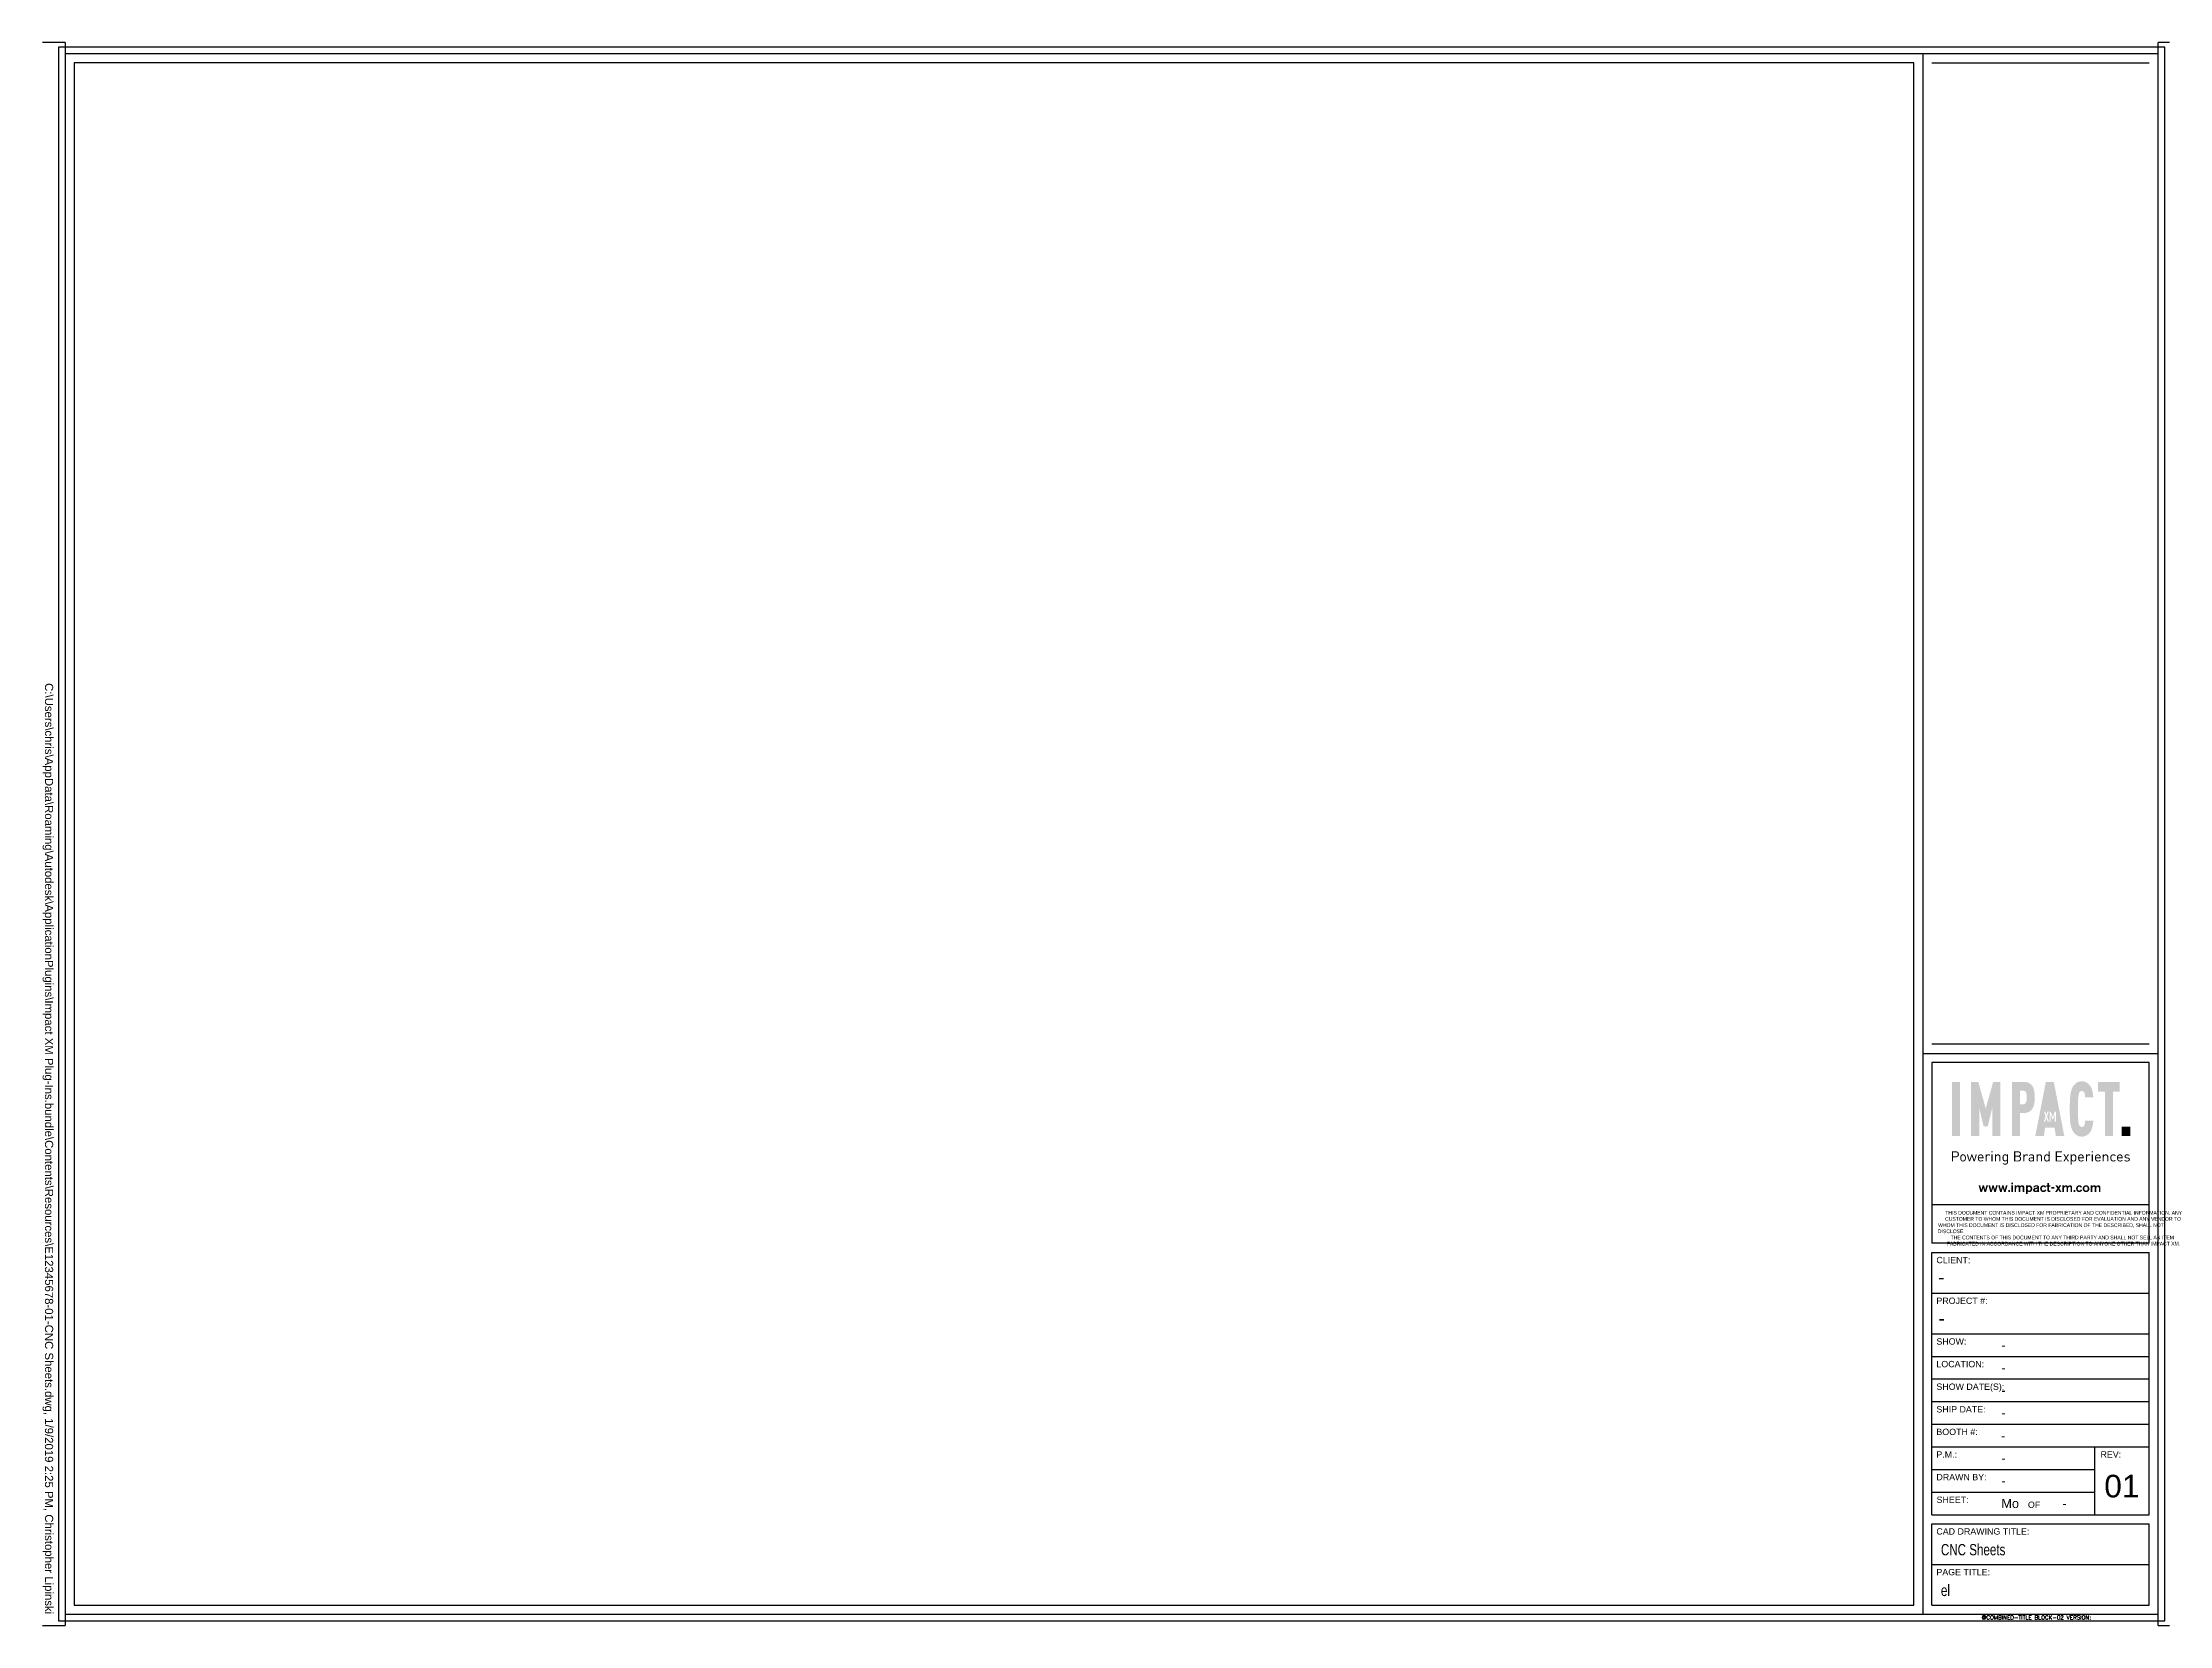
# Paper-space layout '07-Layout1 (7)' of a CAD drawing. Header units: inches. Extents: x -0.2 to 23.2, y -0.1 to 17.4.
import ezdxf
from ezdxf.enums import TextEntityAlignment as Align

# ---------------------------------------------------------------- set-up
doc = ezdxf.new("R2010")
doc.units = ezdxf.units.IN
doc.header["$MEASUREMENT"] = 0
doc.layers.get('Defpoints').update_dxf_attribs({"true_color": 0xff8080})
doc.styles.add('ANNO', font='swissli.ttf')
doc.styles.add('ANNO NARROW', font='swisscli.ttf')
doc.styles.get("Standard").update_dxf_attribs({"font": 'simplex.shx'})

# ---------------------------------------------------------------- blocks, each defined once
blk = doc.blocks.new('TBLOCK-DISCLAIMER-02')
at = {"color": 9, "insert": (-1.75, 0.26875), "char_height": 0.03075, "width": 1.67, "attachment_point": 1, "style": 'ANNO'}
blk.add_mtext('\\pi0.06131;{\\W0.85;THIS DOCUMENT CONTAINS IMPACT XM PROPRIETARY AND CONFIDENTIAL INFORMATION. ANY \\P\\pi0.05956;CUSTOMER TO WHOM THIS DOCUMENT IS DISCLOSED FOR EVALUATION AND ANY VENDOR TO \\P\\pi0.00228;WHOM THIS DOCUMENT IS DISCLOSED FOR FABRICATION OF THE DESCRIBED, SHALL NOT DISCLOSE \\P\\pi0.10517;THE CONTENTS OF THIS DOCUMENT TO ANY THIRD PARTY AND SHALL NOT SELL AN ITEM \\P\\pi0.0738;FABRICATED IN ACCORDANCE WITH THE DESCRIPTION TO ANYONE OTHER THAN IMPACT XM.}', dxfattribs=at)
blk = doc.blocks.new('TBLOCK-IMPACT LOGO-02')
at = {"true_color": 0x323232}
h = blk.add_hatch(color=250, dxfattribs=at)
h.dxf.hatch_style = 2
h.paths.add_polyline_path([(-2.178, 0.761), (-2.178, 1.359), (-2.088, 1.359), (-2.088, 0.761)])
h = blk.add_hatch(color=250, dxfattribs=at)
h.dxf.hatch_style = 2
h.paths.add_polyline_path([(-1.733, 0.761), (-1.733, 1.073), (-1.783, 0.868), (-1.829, 0.868), (-1.877, 1.072), (-1.877, 0.761), (-1.966, 0.761), (-1.966, 1.359), (-1.887, 1.359), (-1.805, 1.066), (-1.723, 1.359), (-1.644, 1.359), (-1.644, 0.761)])
h = blk.add_hatch(color=250, dxfattribs=at)
h.dxf.hatch_style = 2
edge = h.paths.add_edge_path()
edge.add_spline(control_points=[(-1.389, 1.015), (-1.389, 1.015), (-1.426, 1.015), (-1.426, 1.015), (-1.426, 1.015), (-1.426, 0.76), (-1.426, 0.76), (-1.426, 0.76), (-1.516, 0.76), (-1.516, 0.76), (-1.516, 0.76), (-1.516, 1.36), (-1.516, 1.36), (-1.516, 1.36), (-1.389, 1.36), (-1.389, 1.36), (-1.292, 1.36), (-1.263, 1.294), (-1.263, 1.189), (-1.263, 1.083), (-1.292, 1.015), (-1.389, 1.015)], knot_values=[0, 0, 0, 0, 1, 1, 1, 2, 2, 2, 3, 3, 3, 4, 4, 4, 5, 5, 5, 6, 6, 6, 7, 7, 7, 7], degree=3, periodic=0)
edge = h.paths.add_edge_path()
edge.add_spline(control_points=[(-1.388, 1.263), (-1.388, 1.263), (-1.426, 1.263), (-1.426, 1.263), (-1.426, 1.263), (-1.426, 1.112), (-1.426, 1.112), (-1.426, 1.112), (-1.388, 1.112), (-1.388, 1.112), (-1.354, 1.112), (-1.352, 1.154), (-1.352, 1.188), (-1.352, 1.222), (-1.354, 1.263), (-1.388, 1.263)], knot_values=[0, 0, 0, 0, 1, 1, 1, 2, 2, 2, 3, 3, 3, 4, 4, 4, 5, 5, 5, 5], degree=3, periodic=0)
h = blk.add_hatch(color=30)
h.dxf.hatch_style = 1
h.paths.add_polyline_path([(-1.1, 1.031), (-1.087, 1.031), (-1.065, 0.97), (-1.042, 1.031), (-1.03, 1.031), (-1.03, 0.92), (-1.043, 0.92), (-1.043, 0.999), (-1.061, 0.947), (-1.069, 0.947), (-1.086, 0.998), (-1.086, 0.92), (-1.1, 0.92)], flags=16)
h.paths.add_polyline_path([(-1.162, 1.031), (-1.148, 1.031), (-1.135, 0.991), (-1.122, 1.031), (-1.108, 1.031), (-1.128, 0.978), (-1.106, 0.92), (-1.12, 0.92), (-1.135, 0.964), (-1.149, 0.92), (-1.164, 0.92), (-1.143, 0.978)], flags=16)
h.paths.add_polyline_path([(-1.141, 1.359), (-1.053, 1.359), (-0.937, 0.761), (-1.03, 0.761), (-1.045, 0.854), (-1.149, 0.854), (-1.163, 0.761), (-1.257, 0.761)])
h = blk.add_hatch(color=250, dxfattribs=at)
h.dxf.hatch_style = 2
edge = h.paths.add_edge_path()
edge.add_spline(control_points=[(-0.657, 0.797), (-0.68, 0.768), (-0.707, 0.754), (-0.744, 0.754), (-0.795, 0.754), (-0.821, 0.781), (-0.842, 0.814), (-0.878, 0.871), (-0.876, 0.979), (-0.876, 1.059), (-0.876, 1.14), (-0.878, 1.249), (-0.842, 1.307), (-0.821, 1.339), (-0.795, 1.366), (-0.744, 1.366), (-0.707, 1.366), (-0.68, 1.352), (-0.657, 1.323), (-0.634, 1.294), (-0.619, 1.247), (-0.617, 1.19), (-0.617, 1.19), (-0.707, 1.19), (-0.707, 1.19), (-0.708, 1.206), (-0.709, 1.223), (-0.714, 1.236), (-0.719, 1.25), (-0.728, 1.259), (-0.744, 1.259), (-0.761, 1.259), (-0.769, 1.249), (-0.774, 1.235), (-0.785, 1.207), (-0.786, 1.132), (-0.786, 1.06), (-0.786, 0.988), (-0.785, 0.913), (-0.774, 0.885), (-0.769, 0.872), (-0.761, 0.862), (-0.744, 0.862), (-0.728, 0.862), (-0.718, 0.871), (-0.713, 0.885), (-0.708, 0.898), (-0.707, 0.915), (-0.706, 0.932), (-0.706, 0.932), (-0.617, 0.932), (-0.617, 0.932), (-0.619, 0.874), (-0.634, 0.826), (-0.657, 0.797)], knot_values=[0, 0, 0, 0, 1, 1, 1, 2, 2, 2, 3, 3, 3, 4, 4, 4, 5, 5, 5, 6, 6, 6, 7, 7, 7, 8, 8, 8, 9, 9, 9, 10, 10, 10, 11, 11, 11, 12, 12, 12, 13, 13, 13, 14, 14, 14, 15, 15, 15, 16, 16, 16, 17, 17, 17, 18, 18, 18, 18], degree=3, periodic=0)
h = blk.add_hatch(color=250, dxfattribs=at)
h.dxf.hatch_style = 2
h.paths.add_polyline_path([(-0.399, 1.252), (-0.399, 0.761), (-0.489, 0.761), (-0.489, 1.252), (-0.565, 1.252), (-0.565, 1.359), (-0.324, 1.359), (-0.324, 1.252)])
h = blk.add_hatch(color=30)
h.dxf.hatch_style = 2
h.paths.add_polyline_path([(-0.303, 0.76), (-0.303, 0.865), (-0.209, 0.865), (-0.209, 0.76)])
h = blk.add_hatch(color=250, dxfattribs=at)
h.dxf.hatch_style = 2
edge = h.paths.add_edge_path()
edge.add_spline(control_points=[(-2.136, 0.526), (-2.136, 0.526), (-2.166, 0.526), (-2.166, 0.526), (-2.166, 0.526), (-2.166, 0.48), (-2.166, 0.48), (-2.166, 0.48), (-2.178, 0.48), (-2.178, 0.48), (-2.178, 0.48), (-2.178, 0.592), (-2.178, 0.592), (-2.178, 0.592), (-2.136, 0.592), (-2.136, 0.592), (-2.115, 0.592), (-2.101, 0.58), (-2.101, 0.559), (-2.101, 0.539), (-2.115, 0.526), (-2.136, 0.526)], knot_values=[0, 0, 0, 0, 1, 1, 1, 2, 2, 2, 3, 3, 3, 4, 4, 4, 5, 5, 5, 6, 6, 6, 7, 7, 7, 7], degree=3, periodic=0)
edge = h.paths.add_edge_path()
edge.add_spline(control_points=[(-2.137, 0.582), (-2.137, 0.582), (-2.166, 0.582), (-2.166, 0.582), (-2.166, 0.582), (-2.166, 0.537), (-2.166, 0.537), (-2.166, 0.537), (-2.137, 0.537), (-2.137, 0.537), (-2.123, 0.537), (-2.113, 0.544), (-2.113, 0.559), (-2.113, 0.574), (-2.123, 0.582), (-2.137, 0.582)], knot_values=[0, 0, 0, 0, 1, 1, 1, 2, 2, 2, 3, 3, 3, 4, 4, 4, 5, 5, 5, 5], degree=3, periodic=0)
h = blk.add_hatch(color=250, dxfattribs=at)
h.dxf.hatch_style = 2
edge = h.paths.add_edge_path()
edge.add_spline(control_points=[(-2.033, 0.488), (-2.039, 0.482), (-2.046, 0.479), (-2.056, 0.479), (-2.065, 0.479), (-2.073, 0.482), (-2.078, 0.488), (-2.086, 0.496), (-2.087, 0.507), (-2.087, 0.519), (-2.087, 0.531), (-2.086, 0.542), (-2.078, 0.55), (-2.073, 0.555), (-2.065, 0.559), (-2.056, 0.559), (-2.046, 0.559), (-2.039, 0.555), (-2.033, 0.55), (-2.025, 0.542), (-2.024, 0.531), (-2.024, 0.519), (-2.024, 0.507), (-2.025, 0.496), (-2.033, 0.488)], knot_values=[0, 0, 0, 0, 1, 1, 1, 2, 2, 2, 3, 3, 3, 4, 4, 4, 5, 5, 5, 6, 6, 6, 7, 7, 7, 8, 8, 8, 8], degree=3, periodic=0)
edge = h.paths.add_edge_path()
edge.add_spline(control_points=[(-2.041, 0.543), (-2.045, 0.546), (-2.05, 0.548), (-2.056, 0.548), (-2.061, 0.548), (-2.066, 0.546), (-2.07, 0.543), (-2.075, 0.537), (-2.076, 0.527), (-2.076, 0.519), (-2.076, 0.51), (-2.075, 0.5), (-2.07, 0.494), (-2.066, 0.491), (-2.061, 0.489), (-2.056, 0.489), (-2.05, 0.489), (-2.045, 0.491), (-2.041, 0.494), (-2.036, 0.5), (-2.035, 0.51), (-2.035, 0.519), (-2.035, 0.527), (-2.036, 0.537), (-2.041, 0.543)], knot_values=[0, 0, 0, 0, 1, 1, 1, 2, 2, 2, 3, 3, 3, 4, 4, 4, 5, 5, 5, 6, 6, 6, 7, 7, 7, 8, 8, 8, 8], degree=3, periodic=0)
h = blk.add_hatch(color=250, dxfattribs=at)
h.dxf.hatch_style = 2
h.paths.add_polyline_path([(-1.927, 0.48), (-1.938, 0.48), (-1.958, 0.54), (-1.979, 0.48), (-1.989, 0.48), (-2.014, 0.558), (-2.002, 0.558), (-1.984, 0.495), (-1.963, 0.558), (-1.954, 0.558), (-1.933, 0.495), (-1.915, 0.558), (-1.903, 0.558)])
h = blk.add_hatch(color=250, dxfattribs=at)
h.dxf.hatch_style = 2
edge = h.paths.add_edge_path()
edge.add_spline(control_points=[(-1.882, 0.516), (-1.882, 0.498), (-1.874, 0.489), (-1.859, 0.489), (-1.85, 0.489), (-1.845, 0.491), (-1.839, 0.497), (-1.839, 0.497), (-1.831, 0.491), (-1.831, 0.491), (-1.839, 0.483), (-1.846, 0.479), (-1.859, 0.479), (-1.88, 0.479), (-1.893, 0.491), (-1.893, 0.519), (-1.893, 0.544), (-1.881, 0.559), (-1.861, 0.559), (-1.841, 0.559), (-1.829, 0.544), (-1.829, 0.521), (-1.829, 0.521), (-1.829, 0.516), (-1.829, 0.516), (-1.829, 0.516), (-1.882, 0.516), (-1.882, 0.516)], knot_values=[0, 0, 0, 0, 1, 1, 1, 2, 2, 2, 3, 3, 3, 4, 4, 4, 5, 5, 5, 6, 6, 6, 7, 7, 7, 8, 8, 8, 9, 9, 9, 9], degree=3, periodic=0)
edge = h.paths.add_edge_path()
edge.add_spline(control_points=[(-1.843, 0.537), (-1.846, 0.544), (-1.853, 0.549), (-1.861, 0.549), (-1.87, 0.549), (-1.877, 0.544), (-1.88, 0.537), (-1.881, 0.533), (-1.882, 0.53), (-1.882, 0.524), (-1.882, 0.524), (-1.841, 0.524), (-1.841, 0.524), (-1.841, 0.53), (-1.841, 0.533), (-1.843, 0.537)], knot_values=[0, 0, 0, 0, 1, 1, 1, 2, 2, 2, 3, 3, 3, 4, 4, 4, 5, 5, 5, 5], degree=3, periodic=0)
h = blk.add_hatch(color=250, dxfattribs=at)
h.dxf.hatch_style = 2
edge = h.paths.add_edge_path()
edge.add_spline(control_points=[(-1.763, 0.543), (-1.767, 0.547), (-1.771, 0.548), (-1.777, 0.548), (-1.788, 0.548), (-1.795, 0.539), (-1.795, 0.527), (-1.795, 0.527), (-1.795, 0.48), (-1.795, 0.48), (-1.795, 0.48), (-1.807, 0.48), (-1.807, 0.48), (-1.807, 0.48), (-1.807, 0.558), (-1.807, 0.558), (-1.807, 0.558), (-1.795, 0.558), (-1.795, 0.558), (-1.795, 0.558), (-1.795, 0.548), (-1.795, 0.548), (-1.791, 0.555), (-1.782, 0.559), (-1.773, 0.559), (-1.766, 0.559), (-1.76, 0.557), (-1.755, 0.551), (-1.755, 0.551), (-1.763, 0.543), (-1.763, 0.543)], knot_values=[0, 0, 0, 0, 1, 1, 1, 2, 2, 2, 3, 3, 3, 4, 4, 4, 5, 5, 5, 6, 6, 6, 7, 7, 7, 8, 8, 8, 9, 9, 9, 10, 10, 10, 10], degree=3, periodic=0)
h = blk.add_hatch(color=250, dxfattribs=at)
h.dxf.hatch_style = 2
h.paths.add_polyline_path([(-1.742, 0.58), (-1.742, 0.593), (-1.729, 0.593), (-1.729, 0.58)])
h.paths.add_polyline_path([(-1.742, 0.48), (-1.742, 0.558), (-1.73, 0.558), (-1.73, 0.48)])
h = blk.add_hatch(color=250, dxfattribs=at)
h.dxf.hatch_style = 2
edge = h.paths.add_edge_path()
edge.add_spline(control_points=[(-1.653, 0.48), (-1.653, 0.48), (-1.653, 0.528), (-1.653, 0.528), (-1.653, 0.541), (-1.661, 0.548), (-1.672, 0.548), (-1.684, 0.548), (-1.692, 0.541), (-1.692, 0.528), (-1.692, 0.528), (-1.692, 0.48), (-1.692, 0.48), (-1.692, 0.48), (-1.703, 0.48), (-1.703, 0.48), (-1.703, 0.48), (-1.703, 0.558), (-1.703, 0.558), (-1.703, 0.558), (-1.692, 0.558), (-1.692, 0.558), (-1.692, 0.558), (-1.692, 0.549), (-1.692, 0.549), (-1.686, 0.555), (-1.678, 0.559), (-1.67, 0.559), (-1.661, 0.559), (-1.655, 0.556), (-1.65, 0.551), (-1.644, 0.546), (-1.642, 0.539), (-1.642, 0.53), (-1.642, 0.53), (-1.642, 0.48), (-1.642, 0.48), (-1.642, 0.48), (-1.653, 0.48), (-1.653, 0.48)], knot_values=[0, 0, 0, 0, 1, 1, 1, 2, 2, 2, 3, 3, 3, 4, 4, 4, 5, 5, 5, 6, 6, 6, 7, 7, 7, 8, 8, 8, 9, 9, 9, 10, 10, 10, 11, 11, 11, 12, 12, 12, 13, 13, 13, 13], degree=3, periodic=0)
h = blk.add_hatch(color=250, dxfattribs=at)
h.dxf.hatch_style = 2
edge = h.paths.add_edge_path()
edge.add_spline(control_points=[(-1.59, 0.444), (-1.602, 0.444), (-1.609, 0.447), (-1.617, 0.454), (-1.617, 0.454), (-1.609, 0.461), (-1.609, 0.461), (-1.604, 0.456), (-1.6, 0.454), (-1.591, 0.454), (-1.576, 0.454), (-1.569, 0.464), (-1.569, 0.478), (-1.569, 0.478), (-1.569, 0.49), (-1.569, 0.49), (-1.576, 0.482), (-1.583, 0.48), (-1.591, 0.48), (-1.599, 0.48), (-1.606, 0.483), (-1.61, 0.487), (-1.618, 0.494), (-1.62, 0.507), (-1.62, 0.519), (-1.62, 0.532), (-1.618, 0.544), (-1.61, 0.552), (-1.606, 0.556), (-1.599, 0.559), (-1.591, 0.559), (-1.583, 0.559), (-1.576, 0.557), (-1.569, 0.548), (-1.569, 0.548), (-1.569, 0.558), (-1.569, 0.558), (-1.569, 0.558), (-1.558, 0.558), (-1.558, 0.558), (-1.558, 0.558), (-1.558, 0.477), (-1.558, 0.477), (-1.558, 0.458), (-1.57, 0.444), (-1.59, 0.444)], knot_values=[0, 0, 0, 0, 1, 1, 1, 2, 2, 2, 3, 3, 3, 4, 4, 4, 5, 5, 5, 6, 6, 6, 7, 7, 7, 8, 8, 8, 9, 9, 9, 10, 10, 10, 11, 11, 11, 12, 12, 12, 13, 13, 13, 14, 14, 14, 15, 15, 15, 15], degree=3, periodic=0)
edge = h.paths.add_edge_path()
edge.add_spline(control_points=[(-1.589, 0.548), (-1.606, 0.548), (-1.608, 0.534), (-1.608, 0.519), (-1.608, 0.505), (-1.606, 0.49), (-1.589, 0.49), (-1.572, 0.49), (-1.569, 0.505), (-1.569, 0.519), (-1.569, 0.534), (-1.572, 0.548), (-1.589, 0.548)], knot_values=[0, 0, 0, 0, 1, 1, 1, 2, 2, 2, 3, 3, 3, 4, 4, 4, 4], degree=3, periodic=0)
h = blk.add_hatch(color=250, dxfattribs=at)
h.dxf.hatch_style = 2
edge = h.paths.add_edge_path()
edge.add_spline(control_points=[(-1.447, 0.48), (-1.447, 0.48), (-1.491, 0.48), (-1.491, 0.48), (-1.491, 0.48), (-1.491, 0.592), (-1.491, 0.592), (-1.491, 0.592), (-1.449, 0.592), (-1.449, 0.592), (-1.429, 0.592), (-1.415, 0.581), (-1.415, 0.562), (-1.415, 0.55), (-1.422, 0.541), (-1.432, 0.538), (-1.421, 0.534), (-1.414, 0.524), (-1.414, 0.511), (-1.414, 0.49), (-1.427, 0.48), (-1.447, 0.48)], knot_values=[0, 0, 0, 0, 1, 1, 1, 2, 2, 2, 3, 3, 3, 4, 4, 4, 5, 5, 5, 6, 6, 6, 7, 7, 7, 7], degree=3, periodic=0)
edge = h.paths.add_edge_path()
edge.add_spline(control_points=[(-1.45, 0.582), (-1.45, 0.582), (-1.479, 0.582), (-1.479, 0.582), (-1.479, 0.582), (-1.479, 0.543), (-1.479, 0.543), (-1.479, 0.543), (-1.45, 0.543), (-1.45, 0.543), (-1.437, 0.543), (-1.427, 0.549), (-1.427, 0.562), (-1.427, 0.576), (-1.437, 0.582), (-1.45, 0.582)], knot_values=[0, 0, 0, 0, 1, 1, 1, 2, 2, 2, 3, 3, 3, 4, 4, 4, 5, 5, 5, 5], degree=3, periodic=0)
edge = h.paths.add_edge_path()
edge.add_spline(control_points=[(-1.448, 0.532), (-1.448, 0.532), (-1.479, 0.532), (-1.479, 0.532), (-1.479, 0.532), (-1.479, 0.49), (-1.479, 0.49), (-1.479, 0.49), (-1.448, 0.49), (-1.448, 0.49), (-1.434, 0.49), (-1.426, 0.498), (-1.426, 0.511), (-1.426, 0.524), (-1.434, 0.532), (-1.448, 0.532)], knot_values=[0, 0, 0, 0, 1, 1, 1, 2, 2, 2, 3, 3, 3, 4, 4, 4, 5, 5, 5, 5], degree=3, periodic=0)
h = blk.add_hatch(color=250, dxfattribs=at)
h.dxf.hatch_style = 2
edge = h.paths.add_edge_path()
edge.add_spline(control_points=[(-1.345, 0.543), (-1.349, 0.547), (-1.353, 0.548), (-1.359, 0.548), (-1.37, 0.548), (-1.377, 0.539), (-1.377, 0.527), (-1.377, 0.527), (-1.377, 0.48), (-1.377, 0.48), (-1.377, 0.48), (-1.389, 0.48), (-1.389, 0.48), (-1.389, 0.48), (-1.389, 0.558), (-1.389, 0.558), (-1.389, 0.558), (-1.377, 0.558), (-1.377, 0.558), (-1.377, 0.558), (-1.377, 0.548), (-1.377, 0.548), (-1.373, 0.555), (-1.365, 0.559), (-1.355, 0.559), (-1.348, 0.559), (-1.342, 0.557), (-1.337, 0.551), (-1.337, 0.551), (-1.345, 0.543), (-1.345, 0.543)], knot_values=[0, 0, 0, 0, 1, 1, 1, 2, 2, 2, 3, 3, 3, 4, 4, 4, 5, 5, 5, 6, 6, 6, 7, 7, 7, 8, 8, 8, 9, 9, 9, 10, 10, 10, 10], degree=3, periodic=0)
h = blk.add_hatch(color=250, dxfattribs=at)
h.dxf.hatch_style = 2
edge = h.paths.add_edge_path()
edge.add_spline(control_points=[(-1.281, 0.48), (-1.281, 0.48), (-1.281, 0.487), (-1.281, 0.487), (-1.287, 0.481), (-1.293, 0.479), (-1.303, 0.479), (-1.314, 0.479), (-1.321, 0.481), (-1.326, 0.486), (-1.329, 0.49), (-1.331, 0.495), (-1.331, 0.502), (-1.331, 0.515), (-1.322, 0.524), (-1.304, 0.524), (-1.304, 0.524), (-1.281, 0.524), (-1.281, 0.524), (-1.281, 0.524), (-1.281, 0.532), (-1.281, 0.532), (-1.281, 0.543), (-1.287, 0.549), (-1.301, 0.549), (-1.311, 0.549), (-1.316, 0.546), (-1.321, 0.54), (-1.321, 0.54), (-1.328, 0.547), (-1.328, 0.547), (-1.321, 0.556), (-1.313, 0.559), (-1.301, 0.559), (-1.28, 0.559), (-1.27, 0.549), (-1.27, 0.533), (-1.27, 0.533), (-1.27, 0.48), (-1.27, 0.48), (-1.27, 0.48), (-1.281, 0.48), (-1.281, 0.48)], knot_values=[0, 0, 0, 0, 1, 1, 1, 2, 2, 2, 3, 3, 3, 4, 4, 4, 5, 5, 5, 6, 6, 6, 7, 7, 7, 8, 8, 8, 9, 9, 9, 10, 10, 10, 11, 11, 11, 12, 12, 12, 13, 13, 13, 14, 14, 14, 14], degree=3, periodic=0)
edge = h.paths.add_edge_path()
edge.add_spline(control_points=[(-1.281, 0.516), (-1.281, 0.516), (-1.303, 0.516), (-1.303, 0.516), (-1.315, 0.516), (-1.32, 0.511), (-1.32, 0.502), (-1.32, 0.493), (-1.315, 0.488), (-1.302, 0.488), (-1.296, 0.488), (-1.29, 0.489), (-1.285, 0.494), (-1.282, 0.496), (-1.281, 0.501), (-1.281, 0.507), (-1.281, 0.507), (-1.281, 0.516), (-1.281, 0.516)], knot_values=[0, 0, 0, 0, 1, 1, 1, 2, 2, 2, 3, 3, 3, 4, 4, 4, 5, 5, 5, 6, 6, 6, 6], degree=3, periodic=0)
h = blk.add_hatch(color=250, dxfattribs=at)
h.dxf.hatch_style = 2
edge = h.paths.add_edge_path()
edge.add_spline(control_points=[(-1.193, 0.48), (-1.193, 0.48), (-1.193, 0.528), (-1.193, 0.528), (-1.193, 0.541), (-1.201, 0.548), (-1.213, 0.548), (-1.224, 0.548), (-1.232, 0.541), (-1.232, 0.528), (-1.232, 0.528), (-1.232, 0.48), (-1.232, 0.48), (-1.232, 0.48), (-1.243, 0.48), (-1.243, 0.48), (-1.243, 0.48), (-1.243, 0.558), (-1.243, 0.558), (-1.243, 0.558), (-1.232, 0.558), (-1.232, 0.558), (-1.232, 0.558), (-1.232, 0.549), (-1.232, 0.549), (-1.226, 0.555), (-1.219, 0.559), (-1.21, 0.559), (-1.202, 0.559), (-1.195, 0.556), (-1.19, 0.551), (-1.185, 0.546), (-1.182, 0.539), (-1.182, 0.53), (-1.182, 0.53), (-1.182, 0.48), (-1.182, 0.48), (-1.182, 0.48), (-1.193, 0.48), (-1.193, 0.48)], knot_values=[0, 0, 0, 0, 1, 1, 1, 2, 2, 2, 3, 3, 3, 4, 4, 4, 5, 5, 5, 6, 6, 6, 7, 7, 7, 8, 8, 8, 9, 9, 9, 10, 10, 10, 11, 11, 11, 12, 12, 12, 13, 13, 13, 13], degree=3, periodic=0)
h = blk.add_hatch(color=250, dxfattribs=at)
h.dxf.hatch_style = 2
edge = h.paths.add_edge_path()
edge.add_spline(control_points=[(-1.109, 0.48), (-1.109, 0.48), (-1.109, 0.489), (-1.109, 0.489), (-1.116, 0.481), (-1.123, 0.479), (-1.131, 0.479), (-1.139, 0.479), (-1.146, 0.481), (-1.15, 0.485), (-1.158, 0.493), (-1.16, 0.506), (-1.16, 0.519), (-1.16, 0.531), (-1.158, 0.544), (-1.15, 0.552), (-1.146, 0.556), (-1.139, 0.559), (-1.131, 0.559), (-1.123, 0.559), (-1.116, 0.557), (-1.109, 0.549), (-1.109, 0.549), (-1.109, 0.592), (-1.109, 0.592), (-1.109, 0.592), (-1.098, 0.592), (-1.098, 0.592), (-1.098, 0.592), (-1.098, 0.48), (-1.098, 0.48), (-1.098, 0.48), (-1.109, 0.48), (-1.109, 0.48)], knot_values=[0, 0, 0, 0, 1, 1, 1, 2, 2, 2, 3, 3, 3, 4, 4, 4, 5, 5, 5, 6, 6, 6, 7, 7, 7, 8, 8, 8, 9, 9, 9, 10, 10, 10, 11, 11, 11, 11], degree=3, periodic=0)
edge = h.paths.add_edge_path()
edge.add_spline(control_points=[(-1.129, 0.548), (-1.146, 0.548), (-1.149, 0.534), (-1.149, 0.519), (-1.149, 0.503), (-1.146, 0.489), (-1.129, 0.489), (-1.112, 0.489), (-1.109, 0.503), (-1.109, 0.519), (-1.109, 0.534), (-1.112, 0.548), (-1.129, 0.548)], knot_values=[0, 0, 0, 0, 1, 1, 1, 2, 2, 2, 3, 3, 3, 4, 4, 4, 4], degree=3, periodic=0)
h = blk.add_hatch(color=250, dxfattribs=at)
h.dxf.hatch_style = 2
h.paths.add_polyline_path([(-1.031, 0.48), (-1.031, 0.592), (-0.961, 0.592), (-0.961, 0.582), (-1.019, 0.582), (-1.019, 0.542), (-0.97, 0.542), (-0.97, 0.531), (-1.019, 0.531), (-1.019, 0.49), (-0.961, 0.49), (-0.961, 0.48)])
h = blk.add_hatch(color=250, dxfattribs=at)
h.dxf.hatch_style = 2
h.paths.add_polyline_path([(-0.897, 0.48), (-0.916, 0.51), (-0.935, 0.48), (-0.949, 0.48), (-0.922, 0.519), (-0.947, 0.558), (-0.934, 0.558), (-0.916, 0.529), (-0.898, 0.558), (-0.884, 0.558), (-0.91, 0.519), (-0.883, 0.48)])
h = blk.add_hatch(color=250, dxfattribs=at)
h.dxf.hatch_style = 2
edge = h.paths.add_edge_path()
edge.add_spline(control_points=[(-0.813, 0.485), (-0.817, 0.481), (-0.824, 0.479), (-0.832, 0.479), (-0.84, 0.479), (-0.848, 0.481), (-0.854, 0.489), (-0.854, 0.489), (-0.854, 0.445), (-0.854, 0.445), (-0.854, 0.445), (-0.865, 0.445), (-0.865, 0.445), (-0.865, 0.445), (-0.865, 0.558), (-0.865, 0.558), (-0.865, 0.558), (-0.854, 0.558), (-0.854, 0.558), (-0.854, 0.558), (-0.854, 0.548), (-0.854, 0.548), (-0.848, 0.557), (-0.84, 0.559), (-0.832, 0.559), (-0.824, 0.559), (-0.817, 0.556), (-0.813, 0.552), (-0.805, 0.544), (-0.803, 0.531), (-0.803, 0.519), (-0.803, 0.506), (-0.805, 0.493), (-0.813, 0.485)], knot_values=[0, 0, 0, 0, 1, 1, 1, 2, 2, 2, 3, 3, 3, 4, 4, 4, 5, 5, 5, 6, 6, 6, 7, 7, 7, 8, 8, 8, 9, 9, 9, 10, 10, 10, 11, 11, 11, 11], degree=3, periodic=0)
edge = h.paths.add_edge_path()
edge.add_spline(control_points=[(-0.834, 0.548), (-0.851, 0.548), (-0.854, 0.534), (-0.854, 0.519), (-0.854, 0.503), (-0.851, 0.489), (-0.834, 0.489), (-0.817, 0.489), (-0.815, 0.503), (-0.815, 0.519), (-0.815, 0.534), (-0.817, 0.548), (-0.834, 0.548)], knot_values=[0, 0, 0, 0, 1, 1, 1, 2, 2, 2, 3, 3, 3, 4, 4, 4, 4], degree=3, periodic=0)
h = blk.add_hatch(color=250, dxfattribs=at)
h.dxf.hatch_style = 2
edge = h.paths.add_edge_path()
edge.add_spline(control_points=[(-0.773, 0.516), (-0.773, 0.498), (-0.765, 0.489), (-0.75, 0.489), (-0.741, 0.489), (-0.736, 0.491), (-0.73, 0.497), (-0.73, 0.497), (-0.722, 0.491), (-0.722, 0.491), (-0.73, 0.483), (-0.737, 0.479), (-0.751, 0.479), (-0.771, 0.479), (-0.785, 0.491), (-0.785, 0.519), (-0.785, 0.544), (-0.773, 0.559), (-0.753, 0.559), (-0.733, 0.559), (-0.721, 0.544), (-0.721, 0.521), (-0.721, 0.521), (-0.721, 0.516), (-0.721, 0.516), (-0.721, 0.516), (-0.773, 0.516), (-0.773, 0.516)], knot_values=[0, 0, 0, 0, 1, 1, 1, 2, 2, 2, 3, 3, 3, 4, 4, 4, 5, 5, 5, 6, 6, 6, 7, 7, 7, 8, 8, 8, 9, 9, 9, 9], degree=3, periodic=0)
edge = h.paths.add_edge_path()
edge.add_spline(control_points=[(-0.735, 0.537), (-0.738, 0.544), (-0.745, 0.549), (-0.753, 0.549), (-0.761, 0.549), (-0.768, 0.544), (-0.771, 0.537), (-0.773, 0.533), (-0.773, 0.53), (-0.773, 0.524), (-0.773, 0.524), (-0.732, 0.524), (-0.732, 0.524), (-0.732, 0.53), (-0.733, 0.533), (-0.735, 0.537)], knot_values=[0, 0, 0, 0, 1, 1, 1, 2, 2, 2, 3, 3, 3, 4, 4, 4, 5, 5, 5, 5], degree=3, periodic=0)
h = blk.add_hatch(color=250, dxfattribs=at)
h.dxf.hatch_style = 2
edge = h.paths.add_edge_path()
edge.add_spline(control_points=[(-0.654, 0.543), (-0.659, 0.547), (-0.662, 0.548), (-0.668, 0.548), (-0.679, 0.548), (-0.687, 0.539), (-0.687, 0.527), (-0.687, 0.527), (-0.687, 0.48), (-0.687, 0.48), (-0.687, 0.48), (-0.698, 0.48), (-0.698, 0.48), (-0.698, 0.48), (-0.698, 0.558), (-0.698, 0.558), (-0.698, 0.558), (-0.687, 0.558), (-0.687, 0.558), (-0.687, 0.558), (-0.687, 0.548), (-0.687, 0.548), (-0.682, 0.555), (-0.674, 0.559), (-0.665, 0.559), (-0.657, 0.559), (-0.652, 0.557), (-0.646, 0.551), (-0.646, 0.551), (-0.654, 0.543), (-0.654, 0.543)], knot_values=[0, 0, 0, 0, 1, 1, 1, 2, 2, 2, 3, 3, 3, 4, 4, 4, 5, 5, 5, 6, 6, 6, 7, 7, 7, 8, 8, 8, 9, 9, 9, 10, 10, 10, 10], degree=3, periodic=0)
h = blk.add_hatch(color=250, dxfattribs=at)
h.dxf.hatch_style = 2
h.paths.add_polyline_path([(-0.634, 0.58), (-0.634, 0.593), (-0.621, 0.593), (-0.621, 0.58)])
h.paths.add_polyline_path([(-0.633, 0.48), (-0.633, 0.558), (-0.621, 0.558), (-0.621, 0.48)])
h = blk.add_hatch(color=250, dxfattribs=at)
h.dxf.hatch_style = 2
edge = h.paths.add_edge_path()
edge.add_spline(control_points=[(-0.587, 0.516), (-0.587, 0.498), (-0.579, 0.489), (-0.564, 0.489), (-0.555, 0.489), (-0.55, 0.491), (-0.544, 0.497), (-0.544, 0.497), (-0.536, 0.491), (-0.536, 0.491), (-0.544, 0.483), (-0.551, 0.479), (-0.565, 0.479), (-0.585, 0.479), (-0.599, 0.491), (-0.599, 0.519), (-0.599, 0.544), (-0.586, 0.559), (-0.567, 0.559), (-0.546, 0.559), (-0.535, 0.544), (-0.535, 0.521), (-0.535, 0.521), (-0.535, 0.516), (-0.535, 0.516), (-0.535, 0.516), (-0.587, 0.516), (-0.587, 0.516)], knot_values=[0, 0, 0, 0, 1, 1, 1, 2, 2, 2, 3, 3, 3, 4, 4, 4, 5, 5, 5, 6, 6, 6, 7, 7, 7, 8, 8, 8, 9, 9, 9, 9], degree=3, periodic=0)
edge = h.paths.add_edge_path()
edge.add_spline(control_points=[(-0.548, 0.537), (-0.551, 0.544), (-0.558, 0.549), (-0.567, 0.549), (-0.575, 0.549), (-0.582, 0.544), (-0.585, 0.537), (-0.587, 0.533), (-0.587, 0.53), (-0.587, 0.524), (-0.587, 0.524), (-0.546, 0.524), (-0.546, 0.524), (-0.546, 0.53), (-0.547, 0.533), (-0.548, 0.537)], knot_values=[0, 0, 0, 0, 1, 1, 1, 2, 2, 2, 3, 3, 3, 4, 4, 4, 5, 5, 5, 5], degree=3, periodic=0)
h = blk.add_hatch(color=250, dxfattribs=at)
h.dxf.hatch_style = 2
edge = h.paths.add_edge_path()
edge.add_spline(control_points=[(-0.462, 0.48), (-0.462, 0.48), (-0.462, 0.528), (-0.462, 0.528), (-0.462, 0.541), (-0.469, 0.548), (-0.481, 0.548), (-0.493, 0.548), (-0.501, 0.541), (-0.501, 0.528), (-0.501, 0.528), (-0.501, 0.48), (-0.501, 0.48), (-0.501, 0.48), (-0.512, 0.48), (-0.512, 0.48), (-0.512, 0.48), (-0.512, 0.558), (-0.512, 0.558), (-0.512, 0.558), (-0.501, 0.558), (-0.501, 0.558), (-0.501, 0.558), (-0.501, 0.549), (-0.501, 0.549), (-0.495, 0.555), (-0.487, 0.559), (-0.479, 0.559), (-0.47, 0.559), (-0.463, 0.556), (-0.459, 0.551), (-0.453, 0.546), (-0.451, 0.539), (-0.451, 0.53), (-0.451, 0.53), (-0.451, 0.48), (-0.451, 0.48), (-0.451, 0.48), (-0.462, 0.48), (-0.462, 0.48)], knot_values=[0, 0, 0, 0, 1, 1, 1, 2, 2, 2, 3, 3, 3, 4, 4, 4, 5, 5, 5, 6, 6, 6, 7, 7, 7, 8, 8, 8, 9, 9, 9, 10, 10, 10, 11, 11, 11, 12, 12, 12, 13, 13, 13, 13], degree=3, periodic=0)
h = blk.add_hatch(color=250, dxfattribs=at)
h.dxf.hatch_style = 2
edge = h.paths.add_edge_path()
edge.add_spline(control_points=[(-0.394, 0.479), (-0.414, 0.479), (-0.429, 0.492), (-0.429, 0.519), (-0.429, 0.545), (-0.414, 0.559), (-0.394, 0.559), (-0.383, 0.559), (-0.377, 0.556), (-0.368, 0.547), (-0.368, 0.547), (-0.376, 0.54), (-0.376, 0.54), (-0.382, 0.546), (-0.387, 0.548), (-0.394, 0.548), (-0.402, 0.548), (-0.408, 0.545), (-0.412, 0.54), (-0.416, 0.534), (-0.417, 0.528), (-0.417, 0.519), (-0.417, 0.509), (-0.416, 0.503), (-0.412, 0.498), (-0.408, 0.492), (-0.402, 0.489), (-0.394, 0.489), (-0.387, 0.489), (-0.382, 0.491), (-0.376, 0.498), (-0.376, 0.498), (-0.368, 0.49), (-0.368, 0.49), (-0.377, 0.481), (-0.383, 0.479), (-0.394, 0.479)], knot_values=[0, 0, 0, 0, 1, 1, 1, 2, 2, 2, 3, 3, 3, 4, 4, 4, 5, 5, 5, 6, 6, 6, 7, 7, 7, 8, 8, 8, 9, 9, 9, 10, 10, 10, 11, 11, 11, 12, 12, 12, 12], degree=3, periodic=0)
h = blk.add_hatch(color=250, dxfattribs=at)
h.dxf.hatch_style = 2
edge = h.paths.add_edge_path()
edge.add_spline(control_points=[(-0.344, 0.516), (-0.344, 0.498), (-0.335, 0.489), (-0.321, 0.489), (-0.311, 0.489), (-0.306, 0.491), (-0.3, 0.497), (-0.3, 0.497), (-0.292, 0.491), (-0.292, 0.491), (-0.3, 0.483), (-0.308, 0.479), (-0.321, 0.479), (-0.341, 0.479), (-0.355, 0.491), (-0.355, 0.519), (-0.355, 0.544), (-0.343, 0.559), (-0.323, 0.559), (-0.303, 0.559), (-0.291, 0.544), (-0.291, 0.521), (-0.291, 0.521), (-0.291, 0.516), (-0.291, 0.516), (-0.291, 0.516), (-0.344, 0.516), (-0.344, 0.516)], knot_values=[0, 0, 0, 0, 1, 1, 1, 2, 2, 2, 3, 3, 3, 4, 4, 4, 5, 5, 5, 6, 6, 6, 7, 7, 7, 8, 8, 8, 9, 9, 9, 9], degree=3, periodic=0)
edge = h.paths.add_edge_path()
edge.add_spline(control_points=[(-0.305, 0.537), (-0.308, 0.544), (-0.315, 0.549), (-0.323, 0.549), (-0.331, 0.549), (-0.338, 0.544), (-0.341, 0.537), (-0.343, 0.533), (-0.343, 0.53), (-0.344, 0.524), (-0.344, 0.524), (-0.302, 0.524), (-0.302, 0.524), (-0.303, 0.53), (-0.303, 0.533), (-0.305, 0.537)], knot_values=[0, 0, 0, 0, 1, 1, 1, 2, 2, 2, 3, 3, 3, 4, 4, 4, 5, 5, 5, 5], degree=3, periodic=0)
h = blk.add_hatch(color=250, dxfattribs=at)
h.dxf.hatch_style = 2
edge = h.paths.add_edge_path()
edge.add_spline(control_points=[(-0.244, 0.479), (-0.257, 0.479), (-0.267, 0.482), (-0.276, 0.49), (-0.276, 0.49), (-0.268, 0.497), (-0.268, 0.497), (-0.262, 0.491), (-0.253, 0.488), (-0.244, 0.488), (-0.231, 0.488), (-0.223, 0.493), (-0.223, 0.502), (-0.223, 0.509), (-0.227, 0.513), (-0.236, 0.514), (-0.236, 0.514), (-0.249, 0.515), (-0.249, 0.515), (-0.264, 0.516), (-0.272, 0.523), (-0.272, 0.536), (-0.272, 0.55), (-0.26, 0.559), (-0.243, 0.559), (-0.232, 0.559), (-0.222, 0.556), (-0.215, 0.55), (-0.215, 0.55), (-0.223, 0.543), (-0.223, 0.543), (-0.228, 0.547), (-0.236, 0.549), (-0.244, 0.549), (-0.255, 0.549), (-0.261, 0.544), (-0.261, 0.536), (-0.261, 0.529), (-0.257, 0.525), (-0.247, 0.525), (-0.247, 0.525), (-0.235, 0.523), (-0.235, 0.523), (-0.221, 0.522), (-0.212, 0.517), (-0.212, 0.502), (-0.212, 0.487), (-0.225, 0.479), (-0.244, 0.479)], knot_values=[0, 0, 0, 0, 1, 1, 1, 2, 2, 2, 3, 3, 3, 4, 4, 4, 5, 5, 5, 6, 6, 6, 7, 7, 7, 8, 8, 8, 9, 9, 9, 10, 10, 10, 11, 11, 11, 12, 12, 12, 13, 13, 13, 14, 14, 14, 15, 15, 15, 16, 16, 16, 16], degree=3, periodic=0)
h = blk.add_hatch(color=30)
h.dxf.hatch_style = 2
h.paths.add_polyline_path([(-1.505, 0.244), (-1.505, 0.226), (-1.522, 0.226), (-1.522, 0.244)])
h.paths.add_polyline_path([(-1.505, 0.215), (-1.505, 0.143), (-1.522, 0.143), (-1.522, 0.215)])
h = blk.add_hatch(color=30)
h.dxf.hatch_style = 2
edge = h.paths.add_edge_path()
edge.add_spline(control_points=[(-1.107, 0.203), (-1.107, 0.203), (-1.107, 0.17), (-1.107, 0.17), (-1.107, 0.161), (-1.107, 0.157), (-1.099, 0.157), (-1.096, 0.157), (-1.094, 0.158), (-1.091, 0.158), (-1.091, 0.158), (-1.091, 0.144), (-1.091, 0.144), (-1.097, 0.143), (-1.1, 0.143), (-1.104, 0.143), (-1.107, 0.143), (-1.12, 0.143), (-1.123, 0.151), (-1.124, 0.154), (-1.124, 0.159), (-1.124, 0.166), (-1.124, 0.166), (-1.124, 0.203), (-1.124, 0.203), (-1.124, 0.203), (-1.135, 0.203), (-1.135, 0.203), (-1.135, 0.203), (-1.135, 0.215), (-1.135, 0.215), (-1.135, 0.215), (-1.124, 0.215), (-1.124, 0.215), (-1.124, 0.215), (-1.124, 0.241), (-1.124, 0.241), (-1.124, 0.241), (-1.107, 0.241), (-1.107, 0.241), (-1.107, 0.241), (-1.107, 0.215), (-1.107, 0.215), (-1.107, 0.215), (-1.091, 0.215), (-1.091, 0.215), (-1.091, 0.215), (-1.091, 0.203), (-1.091, 0.203), (-1.091, 0.203), (-1.107, 0.203), (-1.107, 0.203)], knot_values=[0, 0, 0, 0, 1, 1, 1, 2, 2, 2, 3, 3, 3, 4, 4, 4, 5, 5, 5, 6, 6, 6, 7, 7, 7, 8, 8, 8, 9, 9, 9, 10, 10, 10, 11, 11, 11, 12, 12, 12, 13, 13, 13, 14, 14, 14, 15, 15, 15, 16, 16, 16, 17, 17, 17, 17], degree=3, periodic=0)
h = blk.add_hatch(color=30)
h.dxf.hatch_style = 2
h.paths.add_polyline_path([(-1.798, 0.215), (-1.78, 0.215), (-1.802, 0.143), (-1.819, 0.143), (-1.832, 0.189), (-1.846, 0.143), (-1.863, 0.143), (-1.884, 0.215), (-1.866, 0.215), (-1.853, 0.166), (-1.84, 0.215), (-1.824, 0.215), (-1.811, 0.166)])
h = blk.add_hatch(color=30)
h.dxf.hatch_style = 2
h.paths.add_polyline_path([(-1.69, 0.215), (-1.672, 0.215), (-1.694, 0.143), (-1.711, 0.143), (-1.724, 0.189), (-1.738, 0.143), (-1.755, 0.143), (-1.775, 0.215), (-1.757, 0.215), (-1.745, 0.166), (-1.731, 0.215), (-1.716, 0.215), (-1.703, 0.166)])
h = blk.add_hatch(color=30)
h.dxf.hatch_style = 2
h.paths.add_polyline_path([(-1.582, 0.215), (-1.564, 0.215), (-1.585, 0.143), (-1.603, 0.143), (-1.616, 0.189), (-1.629, 0.143), (-1.646, 0.143), (-1.667, 0.215), (-1.649, 0.215), (-1.637, 0.166), (-1.623, 0.215), (-1.608, 0.215), (-1.595, 0.166)])
h = blk.add_hatch(color=30)
h.dxf.hatch_style = 2
h.paths.add_polyline_path([(-1.537, 0.163), (-1.537, 0.143), (-1.556, 0.143), (-1.556, 0.163)])
h = blk.add_hatch(color=30)
h.dxf.hatch_style = 2
edge = h.paths.add_edge_path()
edge.add_spline(control_points=[(-1.486, 0.215), (-1.486, 0.215), (-1.469, 0.215), (-1.469, 0.215), (-1.469, 0.215), (-1.469, 0.207), (-1.469, 0.207), (-1.463, 0.214), (-1.453, 0.217), (-1.446, 0.217), (-1.44, 0.217), (-1.431, 0.215), (-1.426, 0.206), (-1.424, 0.21), (-1.416, 0.217), (-1.403, 0.217), (-1.396, 0.217), (-1.389, 0.215), (-1.384, 0.21), (-1.379, 0.204), (-1.379, 0.196), (-1.379, 0.188), (-1.379, 0.188), (-1.379, 0.143), (-1.379, 0.143), (-1.379, 0.143), (-1.396, 0.143), (-1.396, 0.143), (-1.396, 0.143), (-1.396, 0.183), (-1.396, 0.183), (-1.396, 0.19), (-1.395, 0.201), (-1.408, 0.201), (-1.413, 0.201), (-1.418, 0.198), (-1.42, 0.194), (-1.424, 0.189), (-1.424, 0.183), (-1.424, 0.177), (-1.424, 0.177), (-1.424, 0.143), (-1.424, 0.143), (-1.424, 0.143), (-1.441, 0.143), (-1.441, 0.143), (-1.441, 0.143), (-1.441, 0.183), (-1.441, 0.183), (-1.441, 0.188), (-1.441, 0.19), (-1.442, 0.193), (-1.443, 0.197), (-1.447, 0.201), (-1.453, 0.201), (-1.458, 0.201), (-1.463, 0.198), (-1.466, 0.193), (-1.469, 0.187), (-1.469, 0.18), (-1.469, 0.173), (-1.469, 0.173), (-1.469, 0.143), (-1.469, 0.143), (-1.469, 0.143), (-1.486, 0.143), (-1.486, 0.143), (-1.486, 0.143), (-1.486, 0.215), (-1.486, 0.215)], knot_values=[0, 0, 0, 0, 1, 1, 1, 2, 2, 2, 3, 3, 3, 4, 4, 4, 5, 5, 5, 6, 6, 6, 7, 7, 7, 8, 8, 8, 9, 9, 9, 10, 10, 10, 11, 11, 11, 12, 12, 12, 13, 13, 13, 14, 14, 14, 15, 15, 15, 16, 16, 16, 17, 17, 17, 18, 18, 18, 19, 19, 19, 20, 20, 20, 21, 21, 21, 22, 22, 22, 23, 23, 23, 23], degree=3, periodic=0)
h = blk.add_hatch(color=30)
h.dxf.hatch_style = 2
edge = h.paths.add_edge_path()
edge.add_spline(control_points=[(-1.36, 0.215), (-1.36, 0.215), (-1.343, 0.215), (-1.343, 0.215), (-1.343, 0.215), (-1.343, 0.209), (-1.343, 0.209), (-1.34, 0.211), (-1.334, 0.217), (-1.323, 0.217), (-1.302, 0.217), (-1.29, 0.198), (-1.29, 0.178), (-1.29, 0.157), (-1.304, 0.141), (-1.323, 0.141), (-1.333, 0.141), (-1.339, 0.146), (-1.343, 0.149), (-1.343, 0.149), (-1.343, 0.12), (-1.343, 0.12), (-1.343, 0.12), (-1.36, 0.12), (-1.36, 0.12), (-1.36, 0.12), (-1.36, 0.215), (-1.36, 0.215)], knot_values=[0, 0, 0, 0, 1, 1, 1, 2, 2, 2, 3, 3, 3, 4, 4, 4, 5, 5, 5, 6, 6, 6, 7, 7, 7, 8, 8, 8, 9, 9, 9, 9], degree=3, periodic=0)
edge = h.paths.add_edge_path()
edge.add_spline(control_points=[(-1.325, 0.157), (-1.317, 0.157), (-1.308, 0.163), (-1.308, 0.179), (-1.308, 0.197), (-1.321, 0.201), (-1.326, 0.201), (-1.334, 0.201), (-1.343, 0.195), (-1.343, 0.18), (-1.343, 0.165), (-1.335, 0.157), (-1.325, 0.157)], knot_values=[0, 0, 0, 0, 1, 1, 1, 2, 2, 2, 3, 3, 3, 4, 4, 4, 4], degree=3, periodic=0)
h = blk.add_hatch(color=30)
h.dxf.hatch_style = 2
edge = h.paths.add_edge_path()
edge.add_spline(control_points=[(-1.278, 0.194), (-1.278, 0.198), (-1.278, 0.201), (-1.275, 0.205), (-1.269, 0.217), (-1.251, 0.217), (-1.247, 0.217), (-1.24, 0.217), (-1.231, 0.216), (-1.225, 0.213), (-1.217, 0.208), (-1.216, 0.201), (-1.216, 0.193), (-1.216, 0.193), (-1.216, 0.155), (-1.216, 0.155), (-1.216, 0.149), (-1.216, 0.147), (-1.213, 0.143), (-1.213, 0.143), (-1.234, 0.143), (-1.234, 0.143), (-1.234, 0.145), (-1.234, 0.148), (-1.234, 0.149), (-1.238, 0.146), (-1.246, 0.141), (-1.256, 0.141), (-1.272, 0.141), (-1.282, 0.151), (-1.282, 0.164), (-1.282, 0.167), (-1.281, 0.171), (-1.279, 0.174), (-1.274, 0.184), (-1.263, 0.186), (-1.256, 0.188), (-1.241, 0.191), (-1.24, 0.191), (-1.234, 0.193), (-1.234, 0.197), (-1.234, 0.204), (-1.246, 0.204), (-1.253, 0.204), (-1.257, 0.202), (-1.259, 0.199), (-1.261, 0.197), (-1.261, 0.195), (-1.261, 0.193), (-1.261, 0.193), (-1.278, 0.194), (-1.278, 0.194)], knot_values=[0, 0, 0, 0, 1, 1, 1, 2, 2, 2, 3, 3, 3, 4, 4, 4, 5, 5, 5, 6, 6, 6, 7, 7, 7, 8, 8, 8, 9, 9, 9, 10, 10, 10, 11, 11, 11, 12, 12, 12, 13, 13, 13, 14, 14, 14, 15, 15, 15, 16, 16, 16, 17, 17, 17, 17], degree=3, periodic=0)
edge = h.paths.add_edge_path()
edge.add_spline(control_points=[(-1.234, 0.179), (-1.237, 0.177), (-1.241, 0.176), (-1.249, 0.175), (-1.255, 0.174), (-1.263, 0.172), (-1.263, 0.165), (-1.263, 0.159), (-1.259, 0.156), (-1.252, 0.156), (-1.243, 0.156), (-1.237, 0.16), (-1.235, 0.165), (-1.234, 0.167), (-1.234, 0.169), (-1.234, 0.171), (-1.234, 0.171), (-1.234, 0.179), (-1.234, 0.179)], knot_values=[0, 0, 0, 0, 1, 1, 1, 2, 2, 2, 3, 3, 3, 4, 4, 4, 5, 5, 5, 6, 6, 6, 6], degree=3, periodic=0)
h = blk.add_hatch(color=30)
h.dxf.hatch_style = 2
edge = h.paths.add_edge_path()
edge.add_spline(control_points=[(-1.152, 0.19), (-1.153, 0.194), (-1.158, 0.202), (-1.168, 0.202), (-1.178, 0.202), (-1.186, 0.194), (-1.186, 0.18), (-1.186, 0.167), (-1.179, 0.157), (-1.168, 0.157), (-1.157, 0.157), (-1.153, 0.165), (-1.15, 0.171), (-1.15, 0.171), (-1.136, 0.163), (-1.136, 0.163), (-1.141, 0.148), (-1.155, 0.141), (-1.168, 0.141), (-1.188, 0.141), (-1.204, 0.156), (-1.204, 0.179), (-1.204, 0.201), (-1.188, 0.217), (-1.167, 0.217), (-1.149, 0.217), (-1.14, 0.205), (-1.136, 0.197), (-1.136, 0.197), (-1.152, 0.19), (-1.152, 0.19)], knot_values=[0, 0, 0, 0, 1, 1, 1, 2, 2, 2, 3, 3, 3, 4, 4, 4, 5, 5, 5, 6, 6, 6, 7, 7, 7, 8, 8, 8, 9, 9, 9, 10, 10, 10, 10], degree=3, periodic=0)
h = blk.add_hatch(color=30)
h.dxf.hatch_style = 2
h.paths.add_polyline_path([(-1.047, 0.196), (-1.047, 0.18), (-1.082, 0.18), (-1.082, 0.196)])
h = blk.add_hatch(color=30)
h.dxf.hatch_style = 2
h.paths.add_polyline_path([(-0.971, 0.215), (-0.992, 0.182), (-0.968, 0.143), (-0.988, 0.143), (-1.003, 0.166), (-1.017, 0.143), (-1.038, 0.143), (-1.013, 0.182), (-1.035, 0.215), (-1.014, 0.215), (-1.003, 0.197), (-0.991, 0.215)])
h = blk.add_hatch(color=30)
h.dxf.hatch_style = 2
edge = h.paths.add_edge_path()
edge.add_spline(control_points=[(-0.958, 0.215), (-0.958, 0.215), (-0.94, 0.215), (-0.94, 0.215), (-0.94, 0.215), (-0.94, 0.207), (-0.94, 0.207), (-0.935, 0.214), (-0.924, 0.217), (-0.918, 0.217), (-0.911, 0.217), (-0.902, 0.215), (-0.898, 0.206), (-0.895, 0.21), (-0.887, 0.217), (-0.875, 0.217), (-0.867, 0.217), (-0.861, 0.215), (-0.856, 0.21), (-0.85, 0.204), (-0.85, 0.196), (-0.85, 0.188), (-0.85, 0.188), (-0.85, 0.143), (-0.85, 0.143), (-0.85, 0.143), (-0.867, 0.143), (-0.867, 0.143), (-0.867, 0.143), (-0.867, 0.183), (-0.867, 0.183), (-0.867, 0.19), (-0.866, 0.201), (-0.879, 0.201), (-0.885, 0.201), (-0.889, 0.198), (-0.891, 0.194), (-0.895, 0.189), (-0.895, 0.183), (-0.895, 0.177), (-0.895, 0.177), (-0.895, 0.143), (-0.895, 0.143), (-0.895, 0.143), (-0.912, 0.143), (-0.912, 0.143), (-0.912, 0.143), (-0.912, 0.183), (-0.912, 0.183), (-0.912, 0.188), (-0.912, 0.19), (-0.913, 0.193), (-0.914, 0.197), (-0.918, 0.201), (-0.924, 0.201), (-0.929, 0.201), (-0.934, 0.198), (-0.937, 0.193), (-0.94, 0.187), (-0.94, 0.18), (-0.94, 0.173), (-0.94, 0.173), (-0.94, 0.143), (-0.94, 0.143), (-0.94, 0.143), (-0.958, 0.143), (-0.958, 0.143), (-0.958, 0.143), (-0.958, 0.215), (-0.958, 0.215)], knot_values=[0, 0, 0, 0, 1, 1, 1, 2, 2, 2, 3, 3, 3, 4, 4, 4, 5, 5, 5, 6, 6, 6, 7, 7, 7, 8, 8, 8, 9, 9, 9, 10, 10, 10, 11, 11, 11, 12, 12, 12, 13, 13, 13, 14, 14, 14, 15, 15, 15, 16, 16, 16, 17, 17, 17, 18, 18, 18, 19, 19, 19, 20, 20, 20, 21, 21, 21, 22, 22, 22, 23, 23, 23, 23], degree=3, periodic=0)
h = blk.add_hatch(color=30)
h.dxf.hatch_style = 2
h.paths.add_polyline_path([(-0.816, 0.163), (-0.816, 0.143), (-0.835, 0.143), (-0.835, 0.163)])
h = blk.add_hatch(color=30)
h.dxf.hatch_style = 2
edge = h.paths.add_edge_path()
edge.add_spline(control_points=[(-0.755, 0.19), (-0.757, 0.194), (-0.762, 0.202), (-0.772, 0.202), (-0.781, 0.202), (-0.789, 0.194), (-0.789, 0.18), (-0.789, 0.167), (-0.783, 0.157), (-0.771, 0.157), (-0.76, 0.157), (-0.756, 0.165), (-0.754, 0.171), (-0.754, 0.171), (-0.739, 0.163), (-0.739, 0.163), (-0.745, 0.148), (-0.759, 0.141), (-0.772, 0.141), (-0.792, 0.141), (-0.807, 0.156), (-0.807, 0.179), (-0.807, 0.201), (-0.791, 0.217), (-0.771, 0.217), (-0.753, 0.217), (-0.744, 0.205), (-0.74, 0.197), (-0.74, 0.197), (-0.755, 0.19), (-0.755, 0.19)], knot_values=[0, 0, 0, 0, 1, 1, 1, 2, 2, 2, 3, 3, 3, 4, 4, 4, 5, 5, 5, 6, 6, 6, 7, 7, 7, 8, 8, 8, 9, 9, 9, 10, 10, 10, 10], degree=3, periodic=0)
h = blk.add_hatch(color=30)
h.dxf.hatch_style = 2
edge = h.paths.add_edge_path()
edge.add_spline(control_points=[(-0.696, 0.141), (-0.719, 0.141), (-0.734, 0.157), (-0.734, 0.179), (-0.734, 0.201), (-0.718, 0.217), (-0.697, 0.217), (-0.677, 0.217), (-0.66, 0.203), (-0.66, 0.179), (-0.66, 0.157), (-0.674, 0.141), (-0.696, 0.141)], knot_values=[0, 0, 0, 0, 1, 1, 1, 2, 2, 2, 3, 3, 3, 4, 4, 4, 4], degree=3, periodic=0)
edge = h.paths.add_edge_path()
edge.add_spline(control_points=[(-0.697, 0.202), (-0.708, 0.202), (-0.716, 0.193), (-0.716, 0.18), (-0.716, 0.165), (-0.707, 0.157), (-0.696, 0.157), (-0.684, 0.157), (-0.677, 0.168), (-0.678, 0.18), (-0.678, 0.192), (-0.685, 0.202), (-0.697, 0.202)], knot_values=[0, 0, 0, 0, 1, 1, 1, 2, 2, 2, 3, 3, 3, 4, 4, 4, 4], degree=3, periodic=0)
h = blk.add_hatch(color=30)
h.dxf.hatch_style = 2
edge = h.paths.add_edge_path()
edge.add_spline(control_points=[(-0.645, 0.215), (-0.645, 0.215), (-0.628, 0.215), (-0.628, 0.215), (-0.628, 0.215), (-0.628, 0.207), (-0.628, 0.207), (-0.622, 0.214), (-0.612, 0.217), (-0.605, 0.217), (-0.599, 0.217), (-0.59, 0.215), (-0.585, 0.206), (-0.583, 0.21), (-0.575, 0.217), (-0.562, 0.217), (-0.555, 0.217), (-0.548, 0.215), (-0.543, 0.21), (-0.538, 0.204), (-0.538, 0.196), (-0.538, 0.188), (-0.538, 0.188), (-0.538, 0.143), (-0.538, 0.143), (-0.538, 0.143), (-0.555, 0.143), (-0.555, 0.143), (-0.555, 0.143), (-0.555, 0.183), (-0.555, 0.183), (-0.555, 0.19), (-0.554, 0.201), (-0.567, 0.201), (-0.572, 0.201), (-0.577, 0.198), (-0.579, 0.194), (-0.583, 0.189), (-0.583, 0.183), (-0.583, 0.177), (-0.583, 0.177), (-0.583, 0.143), (-0.583, 0.143), (-0.583, 0.143), (-0.6, 0.143), (-0.6, 0.143), (-0.6, 0.143), (-0.6, 0.183), (-0.6, 0.183), (-0.6, 0.188), (-0.6, 0.19), (-0.601, 0.193), (-0.602, 0.197), (-0.606, 0.201), (-0.612, 0.201), (-0.617, 0.201), (-0.622, 0.198), (-0.625, 0.193), (-0.628, 0.187), (-0.628, 0.18), (-0.628, 0.173), (-0.628, 0.173), (-0.628, 0.143), (-0.628, 0.143), (-0.628, 0.143), (-0.645, 0.143), (-0.645, 0.143), (-0.645, 0.143), (-0.645, 0.215), (-0.645, 0.215)], knot_values=[0, 0, 0, 0, 1, 1, 1, 2, 2, 2, 3, 3, 3, 4, 4, 4, 5, 5, 5, 6, 6, 6, 7, 7, 7, 8, 8, 8, 9, 9, 9, 10, 10, 10, 11, 11, 11, 12, 12, 12, 13, 13, 13, 14, 14, 14, 15, 15, 15, 16, 16, 16, 17, 17, 17, 18, 18, 18, 19, 19, 19, 20, 20, 20, 21, 21, 21, 22, 22, 22, 23, 23, 23, 23], degree=3, periodic=0)
blk = doc.blocks.new('*U11')
at = {"color": 5}
for p, q in [((20.525, 17.25), (20.525, 0)), ((20.525, 6.2), (23.125, 6.2)), ((20.625, 6.1), (20.625, 4.1)), ((23.025, 6.1), (20.625, 6.1)), ((23.025, 4.1), (23.025, 6.1)), ((23.025, 4.525), (20.625, 4.525)), ((23.025, 4.1), (20.625, 4.1)), ((20.625, 1.1), (20.625, 4)), ((20.625, 4), (23.025, 4)), ((23.025, 1.1), (23.025, 4)), ((20.625, 3.55), (23.025, 3.55)), ((20.625, 3.1), (23.025, 3.1)), ((22.422, 1.85), (22.422, 1.1)), ((22.422, 1.85), (23.025, 1.85)), ((20.625, 1.1), (23.025, 1.1)), ((20.625, 0.1), (20.625, 1)), ((20.625, 1), (23.025, 1)), ((22.422, 1.1), (23.025, 1.1)), ((23.025, 0.1), (23.025, 1)), ((20.625, 0.1), (23.025, 0.1))]:
    blk.add_line(p, q, dxfattribs=at)
at = {"color": 14}
blk.add_line((23.025, 6.3), (20.625, 6.3), dxfattribs=at)
at = {"color": 9}
for p, q in [((20.625, 2.85), (23.025, 2.85)), ((20.625, 2.6), (23.025, 2.6)), ((20.625, 2.6), (23.025, 2.6)), ((20.625, 2.35), (23.025, 2.35)), ((20.625, 2.35), (23.025, 2.35)), ((20.625, 2.1), (23.025, 2.1)), ((20.625, 2.1), (23.025, 2.1)), ((20.625, 1.85), (22.422, 1.85)), ((20.625, 1.6), (22.422, 1.6)), ((20.625, 1.35), (22.422, 1.35)), ((20.625, 0.55), (23.025, 0.55))]:
    blk.add_line(p, q, dxfattribs=at)
blk.add_lwpolyline([(-0.075, -0.075), (23.2, -0.075), (23.2, 17.325), (-0.075, 17.325)], close=True, dxfattribs=at)
at = {"color": 5}
blk.add_lwpolyline([(0, 0), (23.125, 0), (23.125, 17.25), (0, 17.25)], close=True, dxfattribs=at)
at = {"layer": 'Defpoints'}
for p, q in [((0, 17.375), (-0.25, 17.375)), ((0, 17.375), (0, 17.25)), ((23.125, 17.25), (23.125, 17.375)), ((23.25, 17.375), (23.125, 17.375)), ((20.625, 17.15), (23.025, 17.15)), ((0, 0), (0, -0.125)), ((23.125, -0.125), (23.125, 0)), ((-0.25, -0.125), (0, -0.125)), ((23.125, -0.125), (23.25, -0.125))]:
    blk.add_line(p, q, dxfattribs=at)
blk.add_lwpolyline([(0.1, 0.1), (20.425, 0.1), (20.425, 17.15), (0.1, 17.15)], close=True, dxfattribs=at)
blk.add_blockref('TBLOCK-IMPACT LOGO-02', (23.025, 4.525))
at = {"xscale": 1.333333333333333, "yscale": 1.333333333333333, "zscale": 1.333333333333333}
blk.add_blockref('TBLOCK-DISCLAIMER-02', (23.025, 4.1), dxfattribs=at)
at = {"color": 4, "insert": (-0.25, 0), "char_height": 0.09, "attachment_point": 9, "rotation": 270, "style": 'ANNO'}
blk.add_mtext('C:\\\\Users\\\\chris\\\\AppData\\\\Roaming\\\\Autodesk\\\\ApplicationPlugins\\\\Impact XM Plug-Ins.bundle\\\\Contents\\\\Resources\\\\E12345678-01-CNC Sheets.dwg, 1/9/2019 2:25 PM, Christopher Lipinski', dxfattribs=at)
at = {"color": 4, "char_height": 0.07, "style": 'ANNO'}
for s, insert, attachment_point in [('CLIENT:', (20.675, 3.95), 1), ('PROJECT #:', (20.675, 3.5), 1), ('SHOW:', (20.675, 3.05), 1), ('LOCATION:', (20.675, 2.8), 1), ('SHOW DATE(S):', (20.675, 2.55), 1), ('SHIP DATE:', (20.675, 2.3), 1), ('BOOTH #:', (20.675, 2.05), 1), ('P.M.:', (20.675, 1.8), 1), ('DRAWN BY:', (20.675, 1.55), 1), ('SHEET:', (20.677, 1.3), 1), ('OF', (21.754, 1.174), 8), ('CAD DRAWING TITLE:', (20.675, 0.95), 1), ('PAGE TITLE:', (20.675, 0.5), 1)]:
    blk.add_mtext(s, dxfattribs=dict(at, insert=insert, attachment_point=attachment_point))
at = {"color": 4, "insert": (22.488, 1.801), "char_height": 0.07, "width": 0.1957, "attachment_point": 1, "style": 'ANNO'}
blk.add_mtext('REV:', dxfattribs=at)
at = {"color": 4, "ltscale": 0.95, "style": 'ANNO'}
for tag, p in [('CLIENT', (20.693, 3.726)), ('PROJECT_NO', (20.698, 3.271))]:
    blk.add_attdef(tag, text='', height=0.15, dxfattribs=at).set_placement(p, align=Align.MIDDLE_LEFT)
at = {"color": 4}
for tag, height, style, p in [('SHOW', 0.1, 'ANNO', (21.393, 2.975)), ('LOCATION', 0.1, 'ANNO', (21.393, 2.725)), ('SHOWDATE', 0.1, 'ANNO', (21.393, 2.475)), ('SHIP_DATE', 0.1, 'ANNO', (21.393, 2.225)), ('BOOTH_NO', 0.1, 'ANNO', (21.389, 1.971)), ('PM', 0.1, 'ANNO', (21.393, 1.725)), ('DET', 0.1, 'ANNO', (21.393, 1.475)), ('SHEET_NO', 0.1, 'ANNO', (21.393, 1.224)), ('TOTAL_SHEETS', 0.1, 'ANNO', (22.068, 1.225)), ('CAD_DWG_TITLE', 0.125, 'ANNO NARROW', (20.725, 0.713)), ('PAGE_TITLE', 0.125, 'ANNO NARROW', (20.725, 0.263))]:
    blk.add_attdef(tag, text='', height=height, dxfattribs=dict(at, style=style)).set_placement(p, align=Align.MIDDLE_LEFT)
at = {"color": 4, "ltscale": 0.95, "style": 'ANNO'}
blk.add_attdef('REV', text='', height=0.25, dxfattribs=at).set_placement((22.724, 1.416), align=Align.MIDDLE_CENTER)
at = {"layer": 'Defpoints'}
blk.add_text('@COMBINED-TITLE BLOCK-02 VERSION:', height=0.045, dxfattribs=at).set_placement((21.175, -0.059))
at = {"layer": 'Defpoints', "flags": 2}
blk.add_attdef('TITLE_BLOCK_VERSION', (22.558, -0.059), '', height=0.045, dxfattribs=at)

psp = doc.layouts.new('07-Layout1 (7)')

# ---------------------------------------------------------------- block references
at = {"color": 2}
ref = psp.add_blockref('*U11', (0, 0), dxfattribs=at)
ref.add_attrib('CLIENT', '-', dxfattribs={"color": 4, "ltscale": 0.95, "height": 0.15, "style": 'ANNO'}).set_placement((20.693, 3.726), align=Align.MIDDLE_LEFT)
ref.add_attrib('PROJECT_NO', '-', dxfattribs={"color": 4, "ltscale": 0.95, "height": 0.15, "style": 'ANNO'}).set_placement((20.698, 3.271), align=Align.MIDDLE_LEFT)
ref.add_attrib('SHOW', '-', dxfattribs={"color": 4, "height": 0.1, "style": 'ANNO'}).set_placement((21.393, 2.975), align=Align.MIDDLE_LEFT)
ref.add_attrib('LOCATION', '-', dxfattribs={"color": 4, "height": 0.1, "style": 'ANNO'}).set_placement((21.393, 2.725), align=Align.MIDDLE_LEFT)
ref.add_attrib('SHOWDATE', '-', dxfattribs={"color": 4, "height": 0.1, "style": 'ANNO'}).set_placement((21.393, 2.475), align=Align.MIDDLE_LEFT)
ref.add_attrib('SHIP_DATE', '-', dxfattribs={"color": 4, "height": 0.1, "style": 'ANNO'}).set_placement((21.393, 2.225), align=Align.MIDDLE_LEFT)
ref.add_attrib('BOOTH_NO', '-', dxfattribs={"color": 4, "height": 0.1, "style": 'ANNO'}).set_placement((21.389, 1.971), align=Align.MIDDLE_LEFT)
ref.add_attrib('PM', '-', dxfattribs={"color": 4, "height": 0.1, "style": 'ANNO'}).set_placement((21.393, 1.725), align=Align.MIDDLE_LEFT)
ref.add_attrib('DET', '-', dxfattribs={"color": 4, "height": 0.1, "style": 'ANNO'}).set_placement((21.393, 1.475), align=Align.MIDDLE_LEFT)
ref.add_attrib('SHEET_NO', 'Mo', dxfattribs={"color": 4, "height": 0.1, "style": 'ANNO'}).set_placement((21.393, 1.224), align=Align.MIDDLE_LEFT)
ref.add_attrib('TOTAL_SHEETS', '-', dxfattribs={"color": 4, "height": 0.1, "style": 'ANNO'}).set_placement((22.068, 1.225), align=Align.MIDDLE_LEFT)
ref.add_attrib('REV', '01', dxfattribs={"color": 4, "ltscale": 0.95, "height": 0.25, "style": 'ANNO'}).set_placement((22.724, 1.416), align=Align.MIDDLE_CENTER)
ref.add_attrib('CAD_DWG_TITLE', 'CNC Sheets', dxfattribs={"color": 4, "height": 0.125, "style": 'ANNO NARROW'}).set_placement((20.725, 0.713), align=Align.MIDDLE_LEFT)
ref.add_attrib('PAGE_TITLE', 'el', dxfattribs={"color": 4, "height": 0.125, "style": 'ANNO NARROW'}).set_placement((20.725, 0.263), align=Align.MIDDLE_LEFT)

doc.saveas('drawing.dxf')
